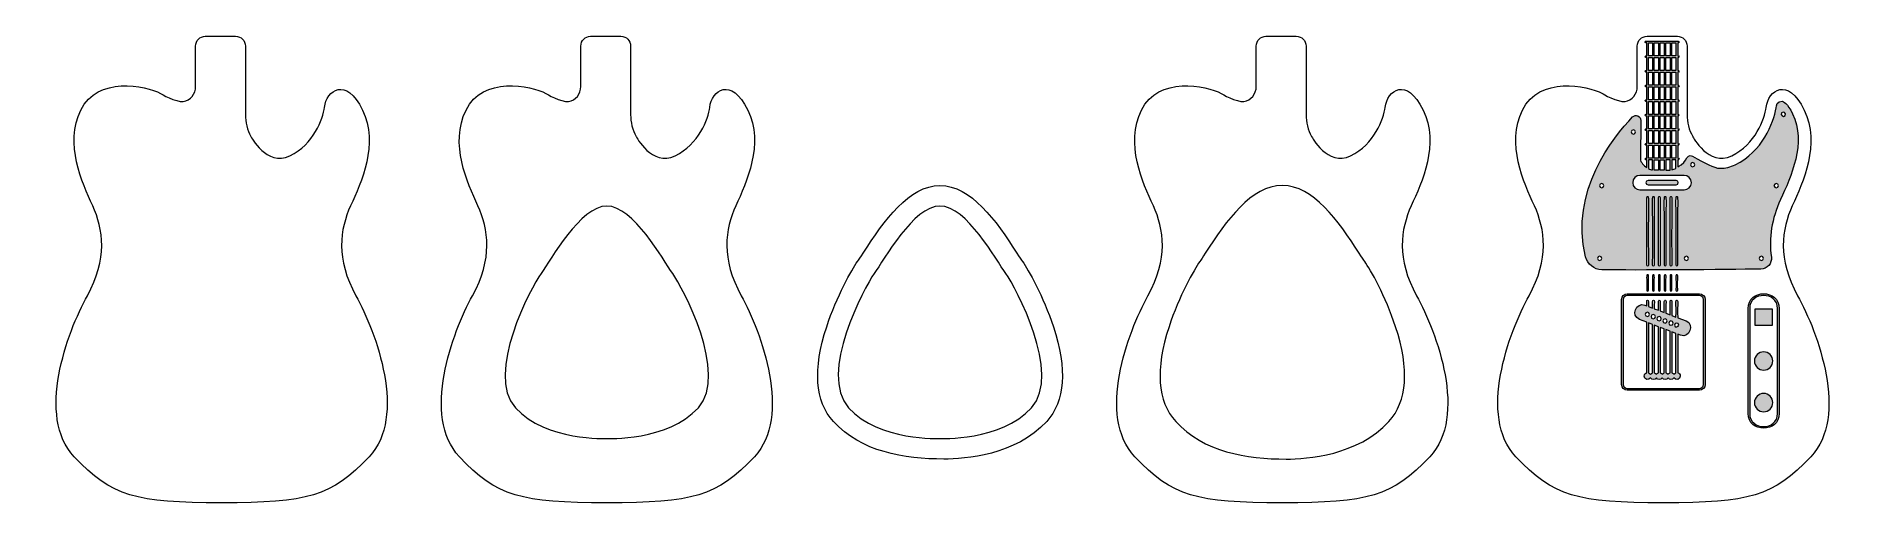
# Model space of a CAD drawing. Header units: inches. Extents: x 0.2 to 22.1, y -27.7 to -22.
import ezdxf

# ---------------------------------------------------------------- set-up
doc = ezdxf.new("R2010")
doc.units = ezdxf.units.IN
doc.header["$MEASUREMENT"] = 0
doc.layers.add('_U+0421_U+043B_U+043E_U+0439 1', color=7, linetype='Continuous')

msp = doc.modelspace()

# ---------------------------------------------------------------- hatches: boundary and pattern name
at = {"layer": '_U+0421_U+043B_U+043E_U+0439 1', "true_color": 0xffffff}
h = msp.add_hatch(color=7, dxfattribs=at)
h.dxf.hatch_style = 2
edge = h.paths.add_edge_path()
edge.add_spline(control_points=[(20.379, -26.267), (20.379, -26.294), (20.357, -26.316), (20.33, -26.316), (20.33, -26.316), (19.456, -26.316), (19.456, -26.316), (19.429, -26.316), (19.407, -26.294), (19.407, -26.267), (19.407, -26.267), (19.407, -25.236), (19.407, -25.236), (19.407, -25.21), (19.429, -25.188), (19.456, -25.188), (19.456, -25.188), (20.33, -25.188), (20.33, -25.188), (20.357, -25.188), (20.379, -25.21), (20.379, -25.236), (20.379, -25.236), (20.379, -26.267), (20.379, -26.267)], knot_values=[0, 0, 0, 0, 1, 1, 1, 2, 2, 2, 3, 3, 3, 4, 4, 4, 5, 5, 5, 6, 6, 6, 7, 7, 7, 8, 8, 8, 8], degree=3, periodic=1)
edge = h.paths.add_edge_path()
edge.add_spline(control_points=[(21.278, -26.62), (21.278, -26.83), (20.94, -26.83), (20.94, -26.62), (20.94, -26.62), (20.94, -25.345), (20.94, -25.345), (20.94, -25.135), (21.278, -25.135), (21.278, -25.345), (21.278, -25.345), (21.278, -26.62), (21.278, -26.62)], knot_values=[0, 0, 0, 0, 1, 1, 1, 2, 2, 2, 3, 3, 3, 4, 4, 4, 4], degree=3, periodic=1)
h.paths.add_polyline_path([(21.212, -25.553), (21.006, -25.553), (21.006, -25.348), (21.212, -25.348)])
h.paths.add_polyline_path([(19.996, -22.124), (20.046, -22.124), (20.046, -22.28), (19.996, -22.28)])
h.paths.add_polyline_path([(19.996, -22.301), (20.046, -22.301), (20.046, -22.458), (19.996, -22.458)])
h.paths.add_polyline_path([(19.996, -22.479), (20.046, -22.479), (20.046, -22.635), (19.996, -22.635)])
h.paths.add_polyline_path([(19.996, -22.656), (20.046, -22.656), (20.046, -22.812), (19.996, -22.812)])
h.paths.add_polyline_path([(19.996, -22.833), (20.046, -22.833), (20.046, -22.99), (19.996, -22.99)])
h.paths.add_polyline_path([(19.996, -23.01), (20.046, -23.01), (20.046, -23.167), (19.996, -23.167)])
h.paths.add_polyline_path([(19.996, -23.188), (20.046, -23.188), (20.046, -23.344), (19.996, -23.344)])
h.paths.add_polyline_path([(19.996, -23.365), (20.046, -23.365), (20.046, -23.521), (19.996, -23.521)])
edge = h.paths.add_edge_path()
edge.add_spline(control_points=[(19.996, -23.542), (19.996, -23.542), (20.046, -23.542), (20.046, -23.542), (20.046, -23.542), (20.046, -23.644), (20.046, -23.644), (20.031, -23.654), (20.014, -23.66), (19.996, -23.664), (19.996, -23.664), (19.996, -23.542), (19.996, -23.542)], knot_values=[0, 0, 0, 0, 1, 1, 1, 2, 2, 2, 3, 3, 3, 4, 4, 4, 4], degree=3, periodic=1)
h.paths.add_polyline_path([(19.925, -22.124), (19.975, -22.124), (19.975, -22.28), (19.925, -22.28)])
h.paths.add_polyline_path([(19.925, -22.301), (19.975, -22.301), (19.975, -22.458), (19.925, -22.458)])
h.paths.add_polyline_path([(19.925, -22.479), (19.975, -22.479), (19.975, -22.635), (19.925, -22.635)])
h.paths.add_polyline_path([(19.925, -22.656), (19.975, -22.656), (19.975, -22.812), (19.925, -22.812)])
h.paths.add_polyline_path([(19.925, -22.833), (19.975, -22.833), (19.975, -22.99), (19.925, -22.99)])
h.paths.add_polyline_path([(19.925, -23.01), (19.975, -23.01), (19.975, -23.167), (19.925, -23.167)])
h.paths.add_polyline_path([(19.925, -23.188), (19.975, -23.188), (19.975, -23.344), (19.925, -23.344)])
h.paths.add_polyline_path([(19.925, -23.365), (19.975, -23.365), (19.975, -23.521), (19.925, -23.521)])
edge = h.paths.add_edge_path()
edge.add_spline(control_points=[(19.925, -23.542), (19.925, -23.542), (19.975, -23.542), (19.975, -23.542), (19.975, -23.542), (19.975, -23.666), (19.975, -23.666), (19.974, -23.666), (19.974, -23.666), (19.973, -23.666), (19.973, -23.666), (19.925, -23.666), (19.925, -23.666), (19.925, -23.666), (19.925, -23.542), (19.925, -23.542)], knot_values=[0, 0, 0, 0, 1, 1, 1, 2, 2, 2, 3, 3, 3, 4, 4, 4, 5, 5, 5, 5], degree=3, periodic=1)
h.paths.add_polyline_path([(19.854, -22.124), (19.904, -22.124), (19.904, -22.28), (19.854, -22.28)])
h.paths.add_polyline_path([(19.854, -22.301), (19.904, -22.301), (19.904, -22.458), (19.854, -22.458)])
h.paths.add_polyline_path([(19.854, -22.479), (19.904, -22.479), (19.904, -22.635), (19.854, -22.635)])
h.paths.add_polyline_path([(19.854, -22.656), (19.904, -22.656), (19.904, -22.812), (19.854, -22.812)])
h.paths.add_polyline_path([(19.854, -22.833), (19.904, -22.833), (19.904, -22.99), (19.854, -22.99)])
h.paths.add_polyline_path([(19.854, -23.01), (19.904, -23.01), (19.904, -23.167), (19.854, -23.167)])
h.paths.add_polyline_path([(19.854, -23.188), (19.904, -23.188), (19.904, -23.344), (19.854, -23.344)])
h.paths.add_polyline_path([(19.854, -23.365), (19.904, -23.365), (19.904, -23.521), (19.854, -23.521)])
h.paths.add_polyline_path([(19.854, -23.542), (19.904, -23.542), (19.904, -23.666), (19.854, -23.666)])
h.paths.add_polyline_path([(19.783, -22.124), (19.833, -22.124), (19.833, -22.28), (19.783, -22.28)])
h.paths.add_polyline_path([(19.783, -22.301), (19.833, -22.301), (19.833, -22.458), (19.783, -22.458)])
h.paths.add_polyline_path([(19.783, -22.479), (19.833, -22.479), (19.833, -22.635), (19.783, -22.635)])
h.paths.add_polyline_path([(19.783, -22.656), (19.833, -22.656), (19.833, -22.812), (19.783, -22.812)])
h.paths.add_polyline_path([(19.783, -22.833), (19.833, -22.833), (19.833, -22.99), (19.783, -22.99)])
h.paths.add_polyline_path([(19.783, -23.01), (19.833, -23.01), (19.833, -23.167), (19.783, -23.167)])
h.paths.add_polyline_path([(19.783, -23.188), (19.833, -23.188), (19.833, -23.344), (19.783, -23.344)])
h.paths.add_polyline_path([(19.783, -23.365), (19.833, -23.365), (19.833, -23.521), (19.783, -23.521)])
h.paths.add_polyline_path([(19.783, -23.542), (19.833, -23.542), (19.833, -23.666), (19.783, -23.666)])
h.paths.add_polyline_path([(19.712, -22.124), (19.762, -22.124), (19.762, -22.28), (19.712, -22.28)])
h.paths.add_polyline_path([(19.712, -22.301), (19.762, -22.301), (19.762, -22.458), (19.712, -22.458)])
h.paths.add_polyline_path([(19.712, -22.479), (19.762, -22.479), (19.762, -22.635), (19.712, -22.635)])
h.paths.add_polyline_path([(19.712, -22.656), (19.762, -22.656), (19.762, -22.812), (19.712, -22.812)])
h.paths.add_polyline_path([(19.712, -22.833), (19.762, -22.833), (19.762, -22.99), (19.712, -22.99)])
h.paths.add_polyline_path([(19.712, -23.01), (19.762, -23.01), (19.762, -23.167), (19.712, -23.167)])
h.paths.add_polyline_path([(19.712, -23.188), (19.762, -23.188), (19.762, -23.344), (19.712, -23.344)])
h.paths.add_polyline_path([(19.712, -23.365), (19.762, -23.365), (19.762, -23.521), (19.712, -23.521)])
edge = h.paths.add_edge_path()
edge.add_spline(control_points=[(19.712, -23.542), (19.712, -23.542), (19.762, -23.542), (19.762, -23.542), (19.762, -23.542), (19.762, -23.665), (19.762, -23.665), (19.744, -23.663), (19.727, -23.658), (19.712, -23.649), (19.712, -23.649), (19.712, -23.542), (19.712, -23.542)], knot_values=[0, 0, 0, 0, 1, 1, 1, 2, 2, 2, 3, 3, 3, 4, 4, 4, 4], degree=3, periodic=1)
edge = h.paths.add_edge_path()
edge.add_spline(control_points=[(19.762, -26.126), (19.752, -26.128), (19.743, -26.135), (19.737, -26.144), (19.732, -26.135), (19.723, -26.128), (19.712, -26.126), (19.712, -26.126), (19.712, -25.52), (19.712, -25.52), (19.712, -25.52), (19.762, -25.539), (19.762, -25.539), (19.762, -25.539), (19.762, -26.126), (19.762, -26.126)], knot_values=[0, 0, 0, 0, 1, 1, 1, 2, 2, 2, 3, 3, 3, 4, 4, 4, 5, 5, 5, 5], degree=3, periodic=1)
edge = h.paths.add_edge_path()
edge.add_spline(control_points=[(19.833, -26.126), (19.823, -26.128), (19.814, -26.135), (19.808, -26.144), (19.803, -26.135), (19.794, -26.128), (19.783, -26.126), (19.783, -26.126), (19.783, -25.547), (19.783, -25.547), (19.783, -25.547), (19.833, -25.566), (19.833, -25.566), (19.833, -25.566), (19.833, -26.126), (19.833, -26.126)], knot_values=[0, 0, 0, 0, 1, 1, 1, 2, 2, 2, 3, 3, 3, 4, 4, 4, 5, 5, 5, 5], degree=3, periodic=1)
edge = h.paths.add_edge_path()
edge.add_spline(control_points=[(19.904, -26.126), (19.894, -26.128), (19.885, -26.135), (19.879, -26.144), (19.874, -26.135), (19.865, -26.128), (19.854, -26.126), (19.854, -26.126), (19.854, -25.574), (19.854, -25.574), (19.854, -25.574), (19.904, -25.594), (19.904, -25.594), (19.904, -25.594), (19.904, -26.126), (19.904, -26.126)], knot_values=[0, 0, 0, 0, 1, 1, 1, 2, 2, 2, 3, 3, 3, 4, 4, 4, 5, 5, 5, 5], degree=3, periodic=1)
edge = h.paths.add_edge_path()
edge.add_spline(control_points=[(19.975, -26.126), (19.964, -26.128), (19.956, -26.135), (19.95, -26.144), (19.945, -26.135), (19.936, -26.128), (19.925, -26.126), (19.925, -26.126), (19.925, -25.602), (19.925, -25.602), (19.925, -25.602), (19.975, -25.621), (19.975, -25.621), (19.975, -25.621), (19.975, -26.126), (19.975, -26.126)], knot_values=[0, 0, 0, 0, 1, 1, 1, 2, 2, 2, 3, 3, 3, 4, 4, 4, 5, 5, 5, 5], degree=3, periodic=1)
edge = h.paths.add_edge_path()
edge.add_spline(control_points=[(20.046, -26.126), (20.035, -26.128), (20.026, -26.135), (20.021, -26.144), (20.016, -26.135), (20.007, -26.128), (19.996, -26.126), (19.996, -26.126), (19.996, -25.629), (19.996, -25.629), (19.996, -25.629), (20.046, -25.648), (20.046, -25.648), (20.046, -25.648), (20.046, -26.126), (20.046, -26.126)], knot_values=[0, 0, 0, 0, 1, 1, 1, 2, 2, 2, 3, 3, 3, 4, 4, 4, 5, 5, 5, 5], degree=3, periodic=1)
edge = h.paths.add_edge_path()
edge.add_spline(control_points=[(20.33, -25.167), (20.33, -25.167), (19.456, -25.167), (19.456, -25.167), (19.417, -25.167), (19.386, -25.198), (19.386, -25.236), (19.386, -25.236), (19.386, -26.267), (19.386, -26.267), (19.386, -26.305), (19.417, -26.337), (19.456, -26.337), (19.456, -26.337), (20.33, -26.337), (20.33, -26.337), (20.369, -26.337), (20.4, -26.305), (20.4, -26.267), (20.4, -26.267), (20.4, -25.236), (20.4, -25.236), (20.4, -25.198), (20.369, -25.167), (20.33, -25.167)], knot_values=[0, 0, 0, 0, 0.013889, 0.013889, 0.013889, 0.027778, 0.027778, 0.027778, 0.041667, 0.041667, 0.041667, 0.055556, 0.055556, 0.055556, 0.069444, 0.069444, 0.069444, 0.083333, 0.083333, 0.083333, 0.097222, 0.097222, 0.097222, 0.111111, 0.111111, 0.111111, 0.111111], degree=3, periodic=0)
edge.add_line((20.33, -25.167), (20.33, -25.167))
edge = h.paths.add_edge_path()
edge.add_spline(control_points=[(20.92, -25.345), (20.92, -25.345), (20.92, -26.62), (20.92, -26.62), (20.92, -26.857), (21.299, -26.857), (21.299, -26.62), (21.299, -26.62), (21.299, -25.345), (21.299, -25.345), (21.299, -25.107), (20.92, -25.107), (20.92, -25.345)], knot_values=[0, 0, 0, 0, 0.013889, 0.013889, 0.013889, 0.027778, 0.027778, 0.027778, 0.041667, 0.041667, 0.041667, 0.055556, 0.055556, 0.055556, 0.055556], degree=3, periodic=0)
edge.add_line((20.92, -25.345), (20.92, -25.345))
edge = h.paths.add_edge_path()
edge.add_spline(control_points=[(20.048, -23.844), (20.048, -23.844), (19.707, -23.844), (19.707, -23.844), (19.672, -23.844), (19.672, -23.791), (19.707, -23.791), (19.707, -23.791), (20.048, -23.791), (20.048, -23.791), (20.083, -23.791), (20.083, -23.844), (20.048, -23.844)], knot_values=[0, 0, 0, 0, 0.013889, 0.013889, 0.013889, 0.027778, 0.027778, 0.027778, 0.041667, 0.041667, 0.041667, 0.055556, 0.055556, 0.055556, 0.055556], degree=3, periodic=0)
edge.add_line((20.048, -23.844), (20.048, -23.844))
edge = h.paths.add_edge_path()
edge.add_spline(control_points=[(21.22, -26.487), (21.22, -26.548), (21.17, -26.598), (21.109, -26.598), (21.048, -26.598), (20.998, -26.548), (20.998, -26.487), (20.998, -26.426), (21.048, -26.376), (21.109, -26.376), (21.17, -26.376), (21.22, -26.426), (21.22, -26.487)], knot_values=[0, 0, 0, 0, 0.013889, 0.013889, 0.013889, 0.027778, 0.027778, 0.027778, 0.041667, 0.041667, 0.041667, 0.055556, 0.055556, 0.055556, 0.055556], degree=3, periodic=0)
edge.add_line((21.22, -26.487), (21.22, -26.487))
edge = h.paths.add_edge_path()
edge.add_spline(control_points=[(21.22, -25.982), (21.22, -26.044), (21.17, -26.093), (21.109, -26.093), (21.048, -26.093), (20.998, -26.044), (20.998, -25.982), (20.998, -25.921), (21.048, -25.871), (21.109, -25.871), (21.17, -25.871), (21.22, -25.921), (21.22, -25.982)], knot_values=[0, 0, 0, 0, 0.013889, 0.013889, 0.013889, 0.027778, 0.027778, 0.027778, 0.041667, 0.041667, 0.041667, 0.055556, 0.055556, 0.055556, 0.055556], degree=3, periodic=0)
edge.add_line((21.22, -25.982), (21.22, -25.982))
edge = h.paths.add_edge_path()
edge.add_spline(control_points=[(21.46, -22.983), (21.399, -22.858), (21.349, -22.831), (21.334, -22.831), (21.269, -22.831), (21.266, -22.882), (21.261, -22.912), (21.23, -23.094), (21.091, -23.444), (20.766, -23.601), (20.705, -23.631), (20.644, -23.645), (20.583, -23.645), (20.498, -23.64), (20.412, -23.589), (20.245, -23.497), (20.208, -23.477), (20.179, -23.506), (20.163, -23.545), (20.145, -23.588), (20.067, -23.627), (20.067, -23.627), (20.067, -23.627), (20.067, -23.542), (20.067, -23.542), (20.068, -23.542), (20.085, -23.545), (20.085, -23.532), (20.085, -23.519), (20.068, -23.522), (20.067, -23.521), (20.067, -23.521), (20.067, -23.365), (20.067, -23.365), (20.068, -23.365), (20.085, -23.368), (20.085, -23.355), (20.085, -23.341), (20.068, -23.345), (20.067, -23.344), (20.067, -23.344), (20.067, -23.188), (20.067, -23.188), (20.068, -23.187), (20.085, -23.191), (20.085, -23.177), (20.085, -23.164), (20.068, -23.167), (20.067, -23.167), (20.067, -23.167), (20.067, -23.01), (20.067, -23.01), (20.068, -23.01), (20.085, -23.013), (20.085, -23), (20.085, -22.987), (20.068, -22.99), (20.067, -22.99), (20.067, -22.99), (20.067, -22.833), (20.067, -22.833), (20.068, -22.833), (20.085, -22.836), (20.085, -22.823), (20.085, -22.809), (20.068, -22.813), (20.067, -22.812), (20.067, -22.812), (20.067, -22.656), (20.067, -22.656), (20.068, -22.655), (20.085, -22.659), (20.085, -22.645), (20.085, -22.632), (20.068, -22.635), (20.067, -22.635), (20.067, -22.635), (20.067, -22.479), (20.067, -22.479), (20.068, -22.478), (20.085, -22.481), (20.085, -22.468), (20.085, -22.455), (20.068, -22.458), (20.067, -22.458), (20.067, -22.458), (20.067, -22.301), (20.067, -22.301), (20.068, -22.301), (20.085, -22.304), (20.085, -22.291), (20.085, -22.277), (20.068, -22.281), (20.067, -22.28), (20.067, -22.28), (20.067, -22.124), (20.067, -22.124), (20.068, -22.124), (20.085, -22.127), (20.085, -22.113), (20.085, -22.108), (20.08, -22.103), (20.074, -22.103), (19.683, -22.108), (19.67, -22.093), (19.67, -22.113), (19.67, -22.128), (19.688, -22.123), (19.691, -22.124), (19.691, -22.124), (19.691, -22.28), (19.691, -22.28), (19.688, -22.281), (19.67, -22.277), (19.67, -22.291), (19.67, -22.305), (19.688, -22.301), (19.691, -22.301), (19.691, -22.301), (19.691, -22.458), (19.691, -22.458), (19.688, -22.458), (19.67, -22.454), (19.67, -22.468), (19.67, -22.482), (19.688, -22.478), (19.691, -22.479), (19.691, -22.479), (19.691, -22.635), (19.691, -22.635), (19.688, -22.636), (19.67, -22.631), (19.67, -22.645), (19.67, -22.659), (19.688, -22.655), (19.691, -22.656), (19.691, -22.656), (19.691, -22.812), (19.691, -22.812), (19.688, -22.813), (19.67, -22.809), (19.67, -22.823), (19.67, -22.837), (19.688, -22.832), (19.691, -22.833), (19.691, -22.833), (19.691, -22.99), (19.691, -22.99), (19.688, -22.99), (19.67, -22.986), (19.67, -23), (19.67, -23.014), (19.688, -23.01), (19.691, -23.01), (19.691, -23.01), (19.691, -23.167), (19.691, -23.167), (19.688, -23.168), (19.67, -23.163), (19.67, -23.177), (19.67, -23.191), (19.688, -23.187), (19.691, -23.188), (19.691, -23.188), (19.691, -23.344), (19.691, -23.344), (19.688, -23.345), (19.67, -23.341), (19.67, -23.355), (19.67, -23.369), (19.688, -23.364), (19.691, -23.365), (19.691, -23.365), (19.691, -23.521), (19.691, -23.521), (19.688, -23.522), (19.67, -23.518), (19.67, -23.532), (19.67, -23.546), (19.688, -23.542), (19.691, -23.542), (19.691, -23.542), (19.691, -23.635), (19.691, -23.635), (19.661, -23.611), (19.614, -23.573), (19.614, -23.531), (19.614, -23.531), (19.62, -23.065), (19.62, -23.065), (19.621, -23.012), (19.557, -22.985), (19.52, -23.022), (19.283, -23.264), (18.757, -23.928), (18.949, -24.717), (18.971, -24.808), (19.052, -24.873), (19.146, -24.875), (19.551, -24.884), (20.649, -24.873), (21.076, -24.868), (21.153, -24.867), (21.214, -24.799), (21.203, -24.722), (21.171, -24.488), (21.208, -24.257), (21.314, -24.025), (21.314, -24.025), (21.315, -24.023), (21.315, -24.023), (21.441, -23.749), (21.631, -23.335), (21.46, -22.983)], knot_values=[0, 0, 0, 0, 0.013889, 0.013889, 0.013889, 0.027778, 0.027778, 0.027778, 0.041667, 0.041667, 0.041667, 0.055556, 0.055556, 0.055556, 0.069444, 0.069444, 0.069444, 0.083333, 0.083333, 0.083333, 0.097222, 0.097222, 0.097222, 0.111111, 0.111111, 0.111111, 0.125, 0.125, 0.125, 0.138889, 0.138889, 0.138889, 0.152778, 0.152778, 0.152778, 0.166667, 0.166667, 0.166667, 0.180556, 0.180556, 0.180556, 0.194444, 0.194444, 0.194444, 0.208333, 0.208333, 0.208333, 0.222222, 0.222222, 0.222222, 0.236111, 0.236111, 0.236111, 0.25, 0.25, 0.25, 0.263889, 0.263889, 0.263889, 0.277778, 0.277778, 0.277778, 0.291667, 0.291667, 0.291667, 0.305556, 0.305556, 0.305556, 0.319444, 0.319444, 0.319444, 0.333333, 0.333333, 0.333333, 0.347222, 0.347222, 0.347222, 0.361111, 0.361111, 0.361111, 0.375, 0.375, 0.375, 0.388889, 0.388889, 0.388889, 0.402778, 0.402778, 0.402778, 0.416667, 0.416667, 0.416667, 0.430556, 0.430556, 0.430556, 0.444444, 0.444444, 0.444444, 0.458333, 0.458333, 0.458333, 0.472222, 0.472222, 0.472222, 0.486111, 0.486111, 0.486111, 0.5, 0.5, 0.5, 0.513889, 0.513889, 0.513889, 0.527778, 0.527778, 0.527778, 0.541667, 0.541667, 0.541667, 0.555556, 0.555556, 0.555556, 0.569444, 0.569444, 0.569444, 0.583333, 0.583333, 0.583333, 0.597222, 0.597222, 0.597222, 0.611111, 0.611111, 0.611111, 0.625, 0.625, 0.625, 0.638889, 0.638889, 0.638889, 0.652778, 0.652778, 0.652778, 0.666667, 0.666667, 0.666667, 0.680556, 0.680556, 0.680556, 0.694444, 0.694444, 0.694444, 0.708333, 0.708333, 0.708333, 0.722222, 0.722222, 0.722222, 0.736111, 0.736111, 0.736111, 0.75, 0.75, 0.75, 0.763889, 0.763889, 0.763889, 0.777778, 0.777778, 0.777778, 0.791667, 0.791667, 0.791667, 0.805556, 0.805556, 0.805556, 0.819444, 0.819444, 0.819444, 0.833333, 0.833333, 0.833333, 0.847222, 0.847222, 0.847222, 0.861111, 0.861111, 0.861111, 0.875, 0.875, 0.875, 0.888889, 0.888889, 0.888889, 0.902778, 0.902778, 0.902778, 0.916667, 0.916667, 0.916667, 0.930556, 0.930556, 0.930556, 0.944444, 0.944444, 0.944444, 0.958333, 0.958333, 0.958333, 0.972222, 0.972222, 0.972222, 0.986111, 0.986111, 0.986111, 0.986111], degree=3, periodic=0)
edge.add_line((21.46, -22.983), (21.46, -22.983))
edge = h.paths.add_edge_path()
edge.add_spline(control_points=[(19.093, -24.737), (19.093, -24.702), (19.146, -24.702), (19.146, -24.737), (19.146, -24.772), (19.093, -24.772), (19.093, -24.737)], knot_values=[0, 0, 0, 0, 0.013889, 0.013889, 0.013889, 0.027778, 0.027778, 0.027778, 0.027778], degree=3, periodic=0)
edge.add_line((19.093, -24.737), (19.093, -24.737))
edge = h.paths.add_edge_path()
edge.add_spline(control_points=[(19.119, -23.855), (19.119, -23.82), (19.172, -23.82), (19.172, -23.855), (19.172, -23.89), (19.119, -23.89), (19.119, -23.855)], knot_values=[0, 0, 0, 0, 0.013889, 0.013889, 0.013889, 0.027778, 0.027778, 0.027778, 0.027778], degree=3, periodic=0)
edge.add_line((19.119, -23.855), (19.119, -23.855))
edge = h.paths.add_edge_path()
edge.add_spline(control_points=[(19.503, -23.204), (19.503, -23.169), (19.555, -23.169), (19.555, -23.204), (19.555, -23.239), (19.503, -23.239), (19.503, -23.204)], knot_values=[0, 0, 0, 0, 0.013889, 0.013889, 0.013889, 0.027778, 0.027778, 0.027778, 0.027778], degree=3, periodic=0)
edge.add_line((19.503, -23.204), (19.503, -23.204))
edge = h.paths.add_edge_path()
edge.add_spline(control_points=[(19.716, -24.814), (19.716, -24.832), (19.688, -24.832), (19.688, -24.814), (19.694, -23.987), (19.675, -23.991), (19.702, -23.991), (19.729, -23.991), (19.709, -23.987), (19.716, -24.814)], knot_values=[0, 0, 0, 0, 0.013889, 0.013889, 0.013889, 0.027778, 0.027778, 0.027778, 0.041667, 0.041667, 0.041667, 0.041667], degree=3, periodic=0)
edge.add_line((19.716, -24.814), (19.716, -24.814))
edge = h.paths.add_edge_path()
edge.add_spline(control_points=[(19.787, -24.814), (19.787, -24.832), (19.759, -24.832), (19.759, -24.814), (19.765, -23.987), (19.746, -23.991), (19.773, -23.991), (19.8, -23.991), (19.78, -23.987), (19.787, -24.814)], knot_values=[0, 0, 0, 0, 0.013889, 0.013889, 0.013889, 0.027778, 0.027778, 0.027778, 0.041667, 0.041667, 0.041667, 0.041667], degree=3, periodic=0)
edge.add_line((19.787, -24.814), (19.787, -24.814))
edge = h.paths.add_edge_path()
edge.add_spline(control_points=[(19.858, -24.814), (19.858, -24.832), (19.83, -24.832), (19.83, -24.814), (19.836, -23.987), (19.817, -23.991), (19.844, -23.991), (19.871, -23.991), (19.851, -23.987), (19.858, -24.814)], knot_values=[0, 0, 0, 0, 0.013889, 0.013889, 0.013889, 0.027778, 0.027778, 0.027778, 0.041667, 0.041667, 0.041667, 0.041667], degree=3, periodic=0)
edge.add_line((19.858, -24.814), (19.858, -24.814))
edge = h.paths.add_edge_path()
edge.add_spline(control_points=[(19.929, -24.814), (19.929, -24.832), (19.901, -24.832), (19.901, -24.814), (19.907, -23.987), (19.888, -23.991), (19.915, -23.991), (19.942, -23.991), (19.922, -23.987), (19.929, -24.814)], knot_values=[0, 0, 0, 0, 0.013889, 0.013889, 0.013889, 0.027778, 0.027778, 0.027778, 0.041667, 0.041667, 0.041667, 0.041667], degree=3, periodic=0)
edge.add_line((19.929, -24.814), (19.929, -24.814))
edge = h.paths.add_edge_path()
edge.add_spline(control_points=[(19.999, -24.814), (19.999, -24.832), (19.972, -24.832), (19.972, -24.814), (19.978, -23.987), (19.959, -23.991), (19.986, -23.991), (20.012, -23.991), (19.993, -23.987), (19.999, -24.814)], knot_values=[0, 0, 0, 0, 0.013889, 0.013889, 0.013889, 0.027778, 0.027778, 0.027778, 0.041667, 0.041667, 0.041667, 0.041667], degree=3, periodic=0)
edge.add_line((19.999, -24.814), (19.999, -24.814))
edge = h.paths.add_edge_path()
edge.add_spline(control_points=[(20.07, -24.814), (20.07, -24.832), (20.043, -24.832), (20.043, -24.814), (20.049, -23.987), (20.03, -23.991), (20.056, -23.991), (20.083, -23.991), (20.064, -23.987), (20.07, -24.814)], knot_values=[0, 0, 0, 0, 0.013889, 0.013889, 0.013889, 0.027778, 0.027778, 0.027778, 0.041667, 0.041667, 0.041667, 0.041667], degree=3, periodic=0)
edge.add_line((20.07, -24.814), (20.07, -24.814))
edge = h.paths.add_edge_path()
edge.add_spline(control_points=[(20.147, -24.737), (20.147, -24.702), (20.2, -24.702), (20.2, -24.737), (20.2, -24.772), (20.147, -24.772), (20.147, -24.737)], knot_values=[0, 0, 0, 0, 0.013889, 0.013889, 0.013889, 0.027778, 0.027778, 0.027778, 0.027778], degree=3, periodic=0)
edge.add_line((20.147, -24.737), (20.147, -24.737))
edge = h.paths.add_edge_path()
edge.add_spline(control_points=[(20.145, -23.906), (20.145, -23.906), (19.609, -23.906), (19.609, -23.906), (19.561, -23.906), (19.522, -23.867), (19.522, -23.819), (19.522, -23.771), (19.561, -23.731), (19.609, -23.731), (19.609, -23.731), (20.145, -23.731), (20.145, -23.731), (20.194, -23.731), (20.233, -23.771), (20.233, -23.819), (20.233, -23.867), (20.194, -23.906), (20.145, -23.906)], knot_values=[0, 0, 0, 0, 0.013889, 0.013889, 0.013889, 0.027778, 0.027778, 0.027778, 0.041667, 0.041667, 0.041667, 0.055556, 0.055556, 0.055556, 0.069444, 0.069444, 0.069444, 0.083333, 0.083333, 0.083333, 0.083333], degree=3, periodic=0)
edge.add_line((20.145, -23.906), (20.145, -23.906))
edge = h.paths.add_edge_path()
edge.add_spline(control_points=[(20.222, -23.601), (20.222, -23.566), (20.275, -23.566), (20.275, -23.601), (20.275, -23.635), (20.222, -23.635), (20.222, -23.601)], knot_values=[0, 0, 0, 0, 0.013889, 0.013889, 0.013889, 0.027778, 0.027778, 0.027778, 0.027778], degree=3, periodic=0)
edge.add_line((20.222, -23.601), (20.222, -23.601))
edge = h.paths.add_edge_path()
edge.add_spline(control_points=[(21.056, -24.737), (21.056, -24.702), (21.109, -24.702), (21.109, -24.737), (21.109, -24.772), (21.056, -24.772), (21.056, -24.737)], knot_values=[0, 0, 0, 0, 0.013889, 0.013889, 0.013889, 0.027778, 0.027778, 0.027778, 0.027778], degree=3, periodic=0)
edge.add_line((21.056, -24.737), (21.056, -24.737))
edge = h.paths.add_edge_path()
edge.add_spline(control_points=[(21.235, -23.855), (21.235, -23.82), (21.288, -23.82), (21.288, -23.855), (21.288, -23.89), (21.235, -23.89), (21.235, -23.855)], knot_values=[0, 0, 0, 0, 0.013889, 0.013889, 0.013889, 0.027778, 0.027778, 0.027778, 0.027778], degree=3, periodic=0)
edge.add_line((21.235, -23.855), (21.235, -23.855))
edge = h.paths.add_edge_path()
edge.add_spline(control_points=[(21.322, -22.991), (21.318, -22.957), (21.371, -22.951), (21.375, -22.985), (21.379, -23.02), (21.326, -23.026), (21.322, -22.991)], knot_values=[0, 0, 0, 0, 0.013889, 0.013889, 0.013889, 0.027778, 0.027778, 0.027778, 0.027778], degree=3, periodic=0)
edge.add_line((21.322, -22.991), (21.322, -22.991))
edge = h.paths.add_edge_path()
edge.add_spline(control_points=[(19.691, -25.123), (19.695, -24.962), (19.682, -24.936), (19.702, -24.936), (19.721, -24.936), (19.708, -24.959), (19.712, -25.123), (19.712, -25.137), (19.691, -25.137), (19.691, -25.123)], knot_values=[0, 0, 0, 0, 0.013889, 0.013889, 0.013889, 0.027778, 0.027778, 0.027778, 0.041667, 0.041667, 0.041667, 0.041667], degree=3, periodic=0)
edge.add_line((19.691, -25.123), (19.691, -25.123))
edge = h.paths.add_edge_path()
edge.add_spline(control_points=[(19.762, -25.123), (19.766, -24.962), (19.753, -24.936), (19.773, -24.936), (19.792, -24.936), (19.779, -24.959), (19.783, -25.123), (19.783, -25.137), (19.762, -25.137), (19.762, -25.123)], knot_values=[0, 0, 0, 0, 0.013889, 0.013889, 0.013889, 0.027778, 0.027778, 0.027778, 0.041667, 0.041667, 0.041667, 0.041667], degree=3, periodic=0)
edge.add_line((19.762, -25.123), (19.762, -25.123))
edge = h.paths.add_edge_path()
edge.add_spline(control_points=[(19.833, -25.123), (19.837, -24.962), (19.824, -24.936), (19.844, -24.936), (19.863, -24.936), (19.85, -24.959), (19.854, -25.123), (19.854, -25.137), (19.833, -25.137), (19.833, -25.123)], knot_values=[0, 0, 0, 0, 0.013889, 0.013889, 0.013889, 0.027778, 0.027778, 0.027778, 0.041667, 0.041667, 0.041667, 0.041667], degree=3, periodic=0)
edge.add_line((19.833, -25.123), (19.833, -25.123))
edge = h.paths.add_edge_path()
edge.add_spline(control_points=[(19.904, -25.123), (19.908, -24.962), (19.895, -24.936), (19.915, -24.936), (19.934, -24.936), (19.921, -24.959), (19.925, -25.123), (19.925, -25.137), (19.904, -25.137), (19.904, -25.123)], knot_values=[0, 0, 0, 0, 0.013889, 0.013889, 0.013889, 0.027778, 0.027778, 0.027778, 0.041667, 0.041667, 0.041667, 0.041667], degree=3, periodic=0)
edge.add_line((19.904, -25.123), (19.904, -25.123))
edge = h.paths.add_edge_path()
edge.add_spline(control_points=[(19.975, -25.123), (19.979, -24.962), (19.966, -24.936), (19.986, -24.936), (20.005, -24.936), (19.992, -24.959), (19.996, -25.123), (19.996, -25.137), (19.975, -25.137), (19.975, -25.123)], knot_values=[0, 0, 0, 0, 0.013889, 0.013889, 0.013889, 0.027778, 0.027778, 0.027778, 0.041667, 0.041667, 0.041667, 0.041667], degree=3, periodic=0)
edge.add_line((19.975, -25.123), (19.975, -25.123))
edge = h.paths.add_edge_path()
edge.add_spline(control_points=[(20.046, -25.123), (20.05, -24.962), (20.037, -24.936), (20.056, -24.936), (20.076, -24.936), (20.063, -24.959), (20.067, -25.123), (20.067, -25.137), (20.046, -25.137), (20.046, -25.123)], knot_values=[0, 0, 0, 0, 0.013889, 0.013889, 0.013889, 0.027778, 0.027778, 0.027778, 0.041667, 0.041667, 0.041667, 0.041667], degree=3, periodic=0)
edge.add_line((20.046, -25.123), (20.046, -25.123))
edge = h.paths.add_edge_path()
edge.add_spline(control_points=[(20.168, -25.496), (20.168, -25.496), (20.067, -25.457), (20.067, -25.457), (20.063, -25.266), (20.076, -25.245), (20.056, -25.245), (20.037, -25.245), (20.05, -25.27), (20.046, -25.449), (20.046, -25.449), (19.996, -25.43), (19.996, -25.43), (19.992, -25.271), (20.005, -25.245), (19.986, -25.245), (19.966, -25.245), (19.979, -25.272), (19.975, -25.422), (19.975, -25.422), (19.925, -25.403), (19.925, -25.403), (19.921, -25.269), (19.934, -25.245), (19.915, -25.245), (19.895, -25.245), (19.908, -25.272), (19.904, -25.395), (19.904, -25.395), (19.854, -25.375), (19.854, -25.375), (19.854, -25.375), (19.854, -25.255), (19.854, -25.255), (19.854, -25.242), (19.833, -25.242), (19.833, -25.255), (19.833, -25.255), (19.833, -25.367), (19.833, -25.367), (19.833, -25.367), (19.783, -25.348), (19.783, -25.348), (19.78, -25.271), (19.791, -25.245), (19.773, -25.245), (19.754, -25.245), (19.766, -25.27), (19.762, -25.34), (19.762, -25.34), (19.712, -25.321), (19.712, -25.321), (19.709, -25.271), (19.72, -25.245), (19.702, -25.245), (19.684, -25.245), (19.694, -25.272), (19.691, -25.313), (19.691, -25.313), (19.669, -25.304), (19.669, -25.304), (19.562, -25.263), (19.495, -25.436), (19.602, -25.477), (19.602, -25.477), (19.691, -25.512), (19.691, -25.512), (19.691, -25.512), (19.691, -26.126), (19.691, -26.126), (19.674, -26.13), (19.66, -26.146), (19.66, -26.165), (19.66, -26.207), (19.716, -26.223), (19.737, -26.186), (19.753, -26.214), (19.792, -26.214), (19.808, -26.186), (19.824, -26.214), (19.863, -26.214), (19.879, -26.186), (19.895, -26.214), (19.934, -26.214), (19.95, -26.186), (19.966, -26.214), (20.005, -26.214), (20.021, -26.186), (20.043, -26.223), (20.098, -26.207), (20.098, -26.165), (20.098, -26.146), (20.085, -26.13), (20.067, -26.126), (20.067, -26.126), (20.067, -25.656), (20.067, -25.656), (20.067, -25.656), (20.102, -25.67), (20.102, -25.67), (20.208, -25.711), (20.275, -25.537), (20.168, -25.496)], knot_values=[0, 0, 0, 0, 0.013889, 0.013889, 0.013889, 0.027778, 0.027778, 0.027778, 0.041667, 0.041667, 0.041667, 0.055556, 0.055556, 0.055556, 0.069444, 0.069444, 0.069444, 0.083333, 0.083333, 0.083333, 0.097222, 0.097222, 0.097222, 0.111111, 0.111111, 0.111111, 0.125, 0.125, 0.125, 0.138889, 0.138889, 0.138889, 0.152778, 0.152778, 0.152778, 0.166667, 0.166667, 0.166667, 0.180556, 0.180556, 0.180556, 0.194444, 0.194444, 0.194444, 0.208333, 0.208333, 0.208333, 0.222222, 0.222222, 0.222222, 0.236111, 0.236111, 0.236111, 0.25, 0.25, 0.25, 0.263889, 0.263889, 0.263889, 0.277778, 0.277778, 0.277778, 0.291667, 0.291667, 0.291667, 0.305556, 0.305556, 0.305556, 0.319444, 0.319444, 0.319444, 0.333333, 0.333333, 0.333333, 0.347222, 0.347222, 0.347222, 0.361111, 0.361111, 0.361111, 0.375, 0.375, 0.375, 0.388889, 0.388889, 0.388889, 0.402778, 0.402778, 0.402778, 0.416667, 0.416667, 0.416667, 0.430556, 0.430556, 0.430556, 0.444444, 0.444444, 0.444444, 0.458333, 0.458333, 0.458333, 0.472222, 0.472222, 0.472222, 0.472222], degree=3, periodic=0)
edge.add_line((20.168, -25.496), (20.168, -25.496))
edge = h.paths.add_edge_path()
edge.add_spline(control_points=[(19.699, -25.444), (19.664, -25.444), (19.664, -25.391), (19.699, -25.391), (19.734, -25.391), (19.734, -25.444), (19.699, -25.444)], knot_values=[0, 0, 0, 0, 0.013889, 0.013889, 0.013889, 0.027778, 0.027778, 0.027778, 0.027778], degree=3, periodic=0)
edge.add_line((19.699, -25.444), (19.699, -25.444))
edge = h.paths.add_edge_path()
edge.add_spline(control_points=[(19.77, -25.47), (19.736, -25.47), (19.736, -25.417), (19.77, -25.417), (19.805, -25.417), (19.805, -25.47), (19.77, -25.47)], knot_values=[0, 0, 0, 0, 0.013889, 0.013889, 0.013889, 0.027778, 0.027778, 0.027778, 0.027778], degree=3, periodic=0)
edge.add_line((19.77, -25.47), (19.77, -25.47))
edge = h.paths.add_edge_path()
edge.add_spline(control_points=[(19.842, -25.497), (19.807, -25.497), (19.807, -25.444), (19.842, -25.444), (19.877, -25.444), (19.877, -25.497), (19.842, -25.497)], knot_values=[0, 0, 0, 0, 0.013889, 0.013889, 0.013889, 0.027778, 0.027778, 0.027778, 0.027778], degree=3, periodic=0)
edge.add_line((19.842, -25.497), (19.842, -25.497))
edge = h.paths.add_edge_path()
edge.add_spline(control_points=[(19.913, -25.523), (19.878, -25.523), (19.878, -25.47), (19.913, -25.47), (19.948, -25.47), (19.948, -25.523), (19.913, -25.523)], knot_values=[0, 0, 0, 0, 0.013889, 0.013889, 0.013889, 0.027778, 0.027778, 0.027778, 0.027778], degree=3, periodic=0)
edge.add_line((19.913, -25.523), (19.913, -25.523))
edge = h.paths.add_edge_path()
edge.add_spline(control_points=[(19.958, -25.523), (19.958, -25.488), (20.011, -25.488), (20.011, -25.523), (20.011, -25.558), (19.958, -25.558), (19.958, -25.523)], knot_values=[0, 0, 0, 0, 0.013889, 0.013889, 0.013889, 0.027778, 0.027778, 0.027778, 0.027778], degree=3, periodic=0)
edge.add_line((19.958, -25.523), (19.958, -25.523))
edge = h.paths.add_edge_path()
edge.add_spline(control_points=[(20.029, -25.549), (20.029, -25.514), (20.082, -25.514), (20.082, -25.549), (20.082, -25.564), (20.029, -25.584), (20.029, -25.549)], knot_values=[0, 0, 0, 0, 0.013889, 0.013889, 0.013889, 0.027778, 0.027778, 0.027778, 0.027778], degree=3, periodic=0)
edge.add_line((20.029, -25.549), (20.029, -25.549))

# ---------------------------------------------------------------- linework, layer by layer
at = {"layer": '_U+0421_U+043B_U+043E_U+0439 1', "lineweight": 0}
for points in [[(19.712, -22.124), (19.762, -22.124), (19.762, -22.28), (19.712, -22.28), (19.712, -22.124)], [(19.783, -22.124), (19.833, -22.124), (19.833, -22.28), (19.783, -22.28), (19.783, -22.124)], [(19.854, -22.124), (19.904, -22.124), (19.904, -22.28), (19.854, -22.28), (19.854, -22.124)], [(19.925, -22.124), (19.975, -22.124), (19.975, -22.28), (19.925, -22.28), (19.925, -22.124)], [(19.996, -22.124), (20.046, -22.124), (20.046, -22.28), (19.996, -22.28), (19.996, -22.124)], [(19.712, -22.301), (19.762, -22.301), (19.762, -22.458), (19.712, -22.458), (19.712, -22.301)], [(19.783, -22.301), (19.833, -22.301), (19.833, -22.458), (19.783, -22.458), (19.783, -22.301)], [(19.854, -22.301), (19.904, -22.301), (19.904, -22.458), (19.854, -22.458), (19.854, -22.301)], [(19.925, -22.301), (19.975, -22.301), (19.975, -22.458), (19.925, -22.458), (19.925, -22.301)], [(19.996, -22.301), (20.046, -22.301), (20.046, -22.458), (19.996, -22.458), (19.996, -22.301)], [(19.712, -22.479), (19.762, -22.479), (19.762, -22.635), (19.712, -22.635), (19.712, -22.479)], [(19.783, -22.479), (19.833, -22.479), (19.833, -22.635), (19.783, -22.635), (19.783, -22.479)], [(19.854, -22.479), (19.904, -22.479), (19.904, -22.635), (19.854, -22.635), (19.854, -22.479)], [(19.925, -22.479), (19.975, -22.479), (19.975, -22.635), (19.925, -22.635), (19.925, -22.479)], [(19.996, -22.479), (20.046, -22.479), (20.046, -22.635), (19.996, -22.635), (19.996, -22.479)], [(19.712, -22.656), (19.762, -22.656), (19.762, -22.812), (19.712, -22.812), (19.712, -22.656)], [(19.712, -22.833), (19.762, -22.833), (19.762, -22.99), (19.712, -22.99), (19.712, -22.833)], [(19.783, -22.656), (19.833, -22.656), (19.833, -22.812), (19.783, -22.812), (19.783, -22.656)], [(19.783, -22.833), (19.833, -22.833), (19.833, -22.99), (19.783, -22.99), (19.783, -22.833)], [(19.854, -22.656), (19.904, -22.656), (19.904, -22.812), (19.854, -22.812), (19.854, -22.656)], [(19.854, -22.833), (19.904, -22.833), (19.904, -22.99), (19.854, -22.99), (19.854, -22.833)], [(19.925, -22.656), (19.975, -22.656), (19.975, -22.812), (19.925, -22.812), (19.925, -22.656)], [(19.925, -22.833), (19.975, -22.833), (19.975, -22.99), (19.925, -22.99), (19.925, -22.833)], [(19.996, -22.656), (20.046, -22.656), (20.046, -22.812), (19.996, -22.812), (19.996, -22.656)], [(19.996, -22.833), (20.046, -22.833), (20.046, -22.99), (19.996, -22.99), (19.996, -22.833)], [(19.712, -23.01), (19.762, -23.01), (19.762, -23.167), (19.712, -23.167), (19.712, -23.01)], [(19.783, -23.01), (19.833, -23.01), (19.833, -23.167), (19.783, -23.167), (19.783, -23.01)], [(19.854, -23.01), (19.904, -23.01), (19.904, -23.167), (19.854, -23.167), (19.854, -23.01)], [(19.925, -23.01), (19.975, -23.01), (19.975, -23.167), (19.925, -23.167), (19.925, -23.01)], [(19.996, -23.01), (20.046, -23.01), (20.046, -23.167), (19.996, -23.167), (19.996, -23.01)], [(19.712, -23.188), (19.762, -23.188), (19.762, -23.344), (19.712, -23.344), (19.712, -23.188)], [(19.783, -23.188), (19.833, -23.188), (19.833, -23.344), (19.783, -23.344), (19.783, -23.188)], [(19.854, -23.188), (19.904, -23.188), (19.904, -23.344), (19.854, -23.344), (19.854, -23.188)], [(19.925, -23.188), (19.975, -23.188), (19.975, -23.344), (19.925, -23.344), (19.925, -23.188)], [(19.996, -23.188), (20.046, -23.188), (20.046, -23.344), (19.996, -23.344), (19.996, -23.188)], [(19.712, -23.365), (19.762, -23.365), (19.762, -23.521), (19.712, -23.521), (19.712, -23.365)], [(19.783, -23.365), (19.833, -23.365), (19.833, -23.521), (19.783, -23.521), (19.783, -23.365)], [(19.854, -23.365), (19.904, -23.365), (19.904, -23.521), (19.854, -23.521), (19.854, -23.365)], [(19.925, -23.365), (19.975, -23.365), (19.975, -23.521), (19.925, -23.521), (19.925, -23.365)], [(19.996, -23.365), (20.046, -23.365), (20.046, -23.521), (19.996, -23.521), (19.996, -23.365)], [(19.783, -23.542), (19.833, -23.542), (19.833, -23.666), (19.783, -23.666), (19.783, -23.542)], [(19.854, -23.542), (19.904, -23.542), (19.904, -23.666), (19.854, -23.666), (19.854, -23.542)], [(21.212, -25.553), (21.006, -25.553), (21.006, -25.348), (21.212, -25.348), (21.212, -25.553)]]:
    msp.add_lwpolyline(points, dxfattribs=at)
at = {"layer": '_U+0421_U+043B_U+043E_U+0439 1', "color": 1, "lineweight": 9, "true_color": 0xff0000}
for points, knots in [([(4.035, -25.19), (3.788, -24.744), (3.84, -24.384), (3.97, -24.1), (4.1, -23.815), (4.314, -23.351), (4.114, -22.938), (3.914, -22.526), (3.677, -22.699), (3.653, -22.905), (3.638, -23.044), (3.518, -23.356), (3.234, -23.493), (2.951, -23.63), (2.761, -23.258), (2.761, -23.258), (2.716, -23.18), (2.694, -23.085), (2.694, -22.994), (2.694, -22.994), (2.694, -22.161), (2.694, -22.161), (2.694, -22.095), (2.641, -22.043), (2.576, -22.043), (2.576, -22.043), (2.208, -22.043), (2.208, -22.043), (2.143, -22.043), (2.09, -22.095), (2.09, -22.161), (2.09, -22.161), (2.09, -22.653), (2.09, -22.653), (2.09, -22.742), (2.028, -22.821), (1.941, -22.834), (1.854, -22.846), (1.666, -22.738), (1.666, -22.738), (1.485, -22.636), (0.898, -22.526), (0.698, -22.938), (0.498, -23.351), (0.712, -23.815), (0.842, -24.1), (0.972, -24.384), (1.024, -24.744), (0.777, -25.19), (0.53, -25.635), (0.157, -26.655), (0.616, -27.143), (1.075, -27.631), (1.363, -27.702), (2.406, -27.702), (3.449, -27.702), (3.737, -27.631), (4.196, -27.143), (4.655, -26.655), (4.282, -25.635), (4.035, -25.19)], [0, 0, 0, 0, 1, 1, 1, 2, 2, 2, 3, 3, 3, 4, 4, 4, 5, 5, 5, 6, 6, 6, 7, 7, 7, 8, 8, 8, 9, 9, 9, 10, 10, 10, 11, 11, 11, 12, 12, 12, 13, 13, 13, 14, 14, 14, 15, 15, 15, 16, 16, 16, 17, 17, 17, 18, 18, 18, 19, 19, 19, 20, 20, 20, 20]), ([(8.708, -25.19), (8.461, -24.744), (8.512, -24.384), (8.642, -24.1), (8.773, -23.815), (8.987, -23.351), (8.787, -22.938), (8.587, -22.526), (8.349, -22.699), (8.326, -22.905), (8.31, -23.044), (8.191, -23.356), (7.907, -23.493), (7.623, -23.63), (7.434, -23.258), (7.434, -23.258), (7.388, -23.18), (7.367, -23.085), (7.367, -22.994), (7.367, -22.994), (7.367, -22.161), (7.367, -22.161), (7.367, -22.095), (7.314, -22.043), (7.248, -22.043), (7.248, -22.043), (6.881, -22.043), (6.881, -22.043), (6.815, -22.043), (6.763, -22.095), (6.763, -22.161), (6.763, -22.161), (6.763, -22.653), (6.763, -22.653), (6.763, -22.742), (6.7, -22.821), (6.613, -22.834), (6.527, -22.846), (6.339, -22.738), (6.339, -22.738), (6.158, -22.636), (5.57, -22.526), (5.37, -22.938), (5.17, -23.351), (5.384, -23.815), (5.515, -24.1), (5.645, -24.384), (5.696, -24.744), (5.449, -25.19), (5.203, -25.635), (4.83, -26.655), (5.289, -27.143), (5.747, -27.631), (6.036, -27.702), (7.079, -27.702), (8.121, -27.702), (8.41, -27.631), (8.868, -27.143), (9.327, -26.655), (8.954, -25.635), (8.708, -25.19)], [0, 0, 0, 0, 1, 1, 1, 2, 2, 2, 3, 3, 3, 4, 4, 4, 5, 5, 5, 6, 6, 6, 7, 7, 7, 8, 8, 8, 9, 9, 9, 10, 10, 10, 11, 11, 11, 12, 12, 12, 13, 13, 13, 14, 14, 14, 15, 15, 15, 16, 16, 16, 17, 17, 17, 18, 18, 18, 19, 19, 19, 20, 20, 20, 20]), ([(16.9, -25.19), (16.654, -24.744), (16.705, -24.384), (16.835, -24.1), (16.965, -23.815), (17.179, -23.351), (16.979, -22.938), (16.779, -22.526), (16.542, -22.699), (16.519, -22.905), (16.503, -23.044), (16.384, -23.356), (16.1, -23.493), (15.816, -23.63), (15.627, -23.258), (15.627, -23.258), (15.627, -23.258), (15.627, -23.258), (15.627, -23.258), (15.581, -23.18), (15.559, -23.085), (15.559, -22.994), (15.559, -22.994), (15.559, -22.161), (15.559, -22.161), (15.559, -22.095), (15.506, -22.043), (15.441, -22.043), (15.441, -22.043), (15.073, -22.043), (15.073, -22.043), (15.008, -22.043), (14.955, -22.095), (14.955, -22.161), (14.955, -22.161), (14.955, -22.653), (14.955, -22.653), (14.955, -22.742), (14.893, -22.821), (14.806, -22.834), (14.719, -22.846), (14.531, -22.738), (14.531, -22.738), (14.351, -22.636), (13.763, -22.526), (13.563, -22.938), (13.363, -23.351), (13.577, -23.815), (13.707, -24.1), (13.838, -24.384), (13.889, -24.744), (13.642, -25.19), (13.395, -25.635), (13.022, -26.655), (13.481, -27.143), (13.94, -27.631), (14.229, -27.702), (15.271, -27.702), (16.314, -27.702), (16.602, -27.631), (17.061, -27.143), (17.52, -26.655), (17.147, -25.635), (16.9, -25.19)], [0, 0, 0, 0, 1, 1, 1, 2, 2, 2, 3, 3, 3, 4, 4, 4, 5, 5, 5, 6, 6, 6, 7, 7, 7, 8, 8, 8, 9, 9, 9, 10, 10, 10, 11, 11, 11, 12, 12, 12, 13, 13, 13, 14, 14, 14, 15, 15, 15, 16, 16, 16, 17, 17, 17, 18, 18, 18, 19, 19, 19, 20, 20, 20, 21, 21, 21, 21]), ([(21.522, -25.19), (21.275, -24.744), (21.327, -24.384), (21.457, -24.1), (21.587, -23.815), (21.801, -23.351), (21.601, -22.938), (21.401, -22.526), (21.164, -22.699), (21.14, -22.905), (21.125, -23.044), (21.005, -23.356), (20.722, -23.493), (20.438, -23.63), (20.249, -23.258), (20.249, -23.258), (20.203, -23.18), (20.181, -23.085), (20.181, -22.994), (20.181, -22.994), (20.181, -22.161), (20.181, -22.161), (20.181, -22.095), (20.128, -22.043), (20.063, -22.043), (20.063, -22.043), (19.695, -22.043), (19.695, -22.043), (19.63, -22.043), (19.577, -22.095), (19.577, -22.161), (19.577, -22.161), (19.577, -22.653), (19.577, -22.653), (19.577, -22.742), (19.515, -22.821), (19.428, -22.834), (19.341, -22.846), (19.153, -22.738), (19.153, -22.738), (18.972, -22.636), (18.385, -22.526), (18.185, -22.938), (17.985, -23.351), (18.199, -23.815), (18.329, -24.1), (18.459, -24.384), (18.511, -24.744), (18.264, -25.19), (18.017, -25.635), (17.644, -26.655), (18.103, -27.143), (18.562, -27.631), (18.85, -27.702), (19.893, -27.702), (20.936, -27.702), (21.224, -27.631), (21.683, -27.143), (22.142, -26.655), (21.769, -25.635), (21.522, -25.19)], [0, 0, 0, 0, 1, 1, 1, 2, 2, 2, 3, 3, 3, 4, 4, 4, 5, 5, 5, 6, 6, 6, 7, 7, 7, 8, 8, 8, 9, 9, 9, 10, 10, 10, 11, 11, 11, 12, 12, 12, 13, 13, 13, 14, 14, 14, 15, 15, 15, 16, 16, 16, 17, 17, 17, 18, 18, 18, 19, 19, 19, 20, 20, 20, 20]), ([(12.494, -25.566), (12.374, -25.198), (12.187, -24.87), (12.121, -24.777), (12.105, -24.755), (12.081, -24.718), (12.053, -24.675), (11.798, -24.277), (11.493, -23.853), (11.119, -23.853), (10.746, -23.853), (10.441, -24.277), (10.186, -24.675), (10.158, -24.718), (10.134, -24.755), (10.118, -24.777), (10.052, -24.87), (9.865, -25.198), (9.745, -25.566), (9.576, -26.084), (9.603, -26.471), (9.826, -26.716), (10.16, -27.084), (10.683, -27.172), (11.167, -27.172), (11.417, -27.172), (12.039, -27.128), (12.413, -26.716), (12.636, -26.471), (12.663, -26.084), (12.494, -25.566)], [0, 0, 0, 0, 1, 1, 1, 2, 2, 2, 3, 3, 3, 4, 4, 4, 5, 5, 5, 6, 6, 6, 7, 7, 7, 8, 8, 8, 9, 9, 9, 10, 10, 10, 10]), ([(16.564, -26.716), (16.191, -27.128), (15.568, -27.172), (15.318, -27.172), (14.839, -27.172), (14.314, -27.086), (13.978, -26.716), (13.755, -26.471), (13.728, -26.084), (13.897, -25.566), (14.017, -25.198), (14.203, -24.87), (14.27, -24.777), (14.285, -24.755), (14.309, -24.718), (14.337, -24.675), (14.593, -24.277), (14.897, -23.853), (15.271, -23.853), (15.645, -23.853), (15.949, -24.277), (16.205, -24.675), (16.233, -24.718), (16.257, -24.755), (16.272, -24.777), (16.339, -24.87), (16.525, -25.198), (16.645, -25.566), (16.815, -26.084), (16.787, -26.471), (16.564, -26.716)], [0, 0, 0, 0, 1, 1, 1, 2, 2, 2, 3, 3, 3, 4, 4, 4, 5, 5, 5, 6, 6, 6, 7, 7, 7, 8, 8, 8, 9, 9, 9, 10, 10, 10, 10]), ([(8.188, -26.549), (7.815, -26.959), (7.079, -26.922), (7.079, -26.922), (7.079, -26.922), (6.342, -26.959), (5.969, -26.549), (5.597, -26.139), (6.162, -25.087), (6.28, -24.922), (6.398, -24.756), (6.758, -24.102), (7.079, -24.102), (7.399, -24.102), (7.759, -24.756), (7.877, -24.922), (7.995, -25.087), (8.56, -26.139), (8.188, -26.549)], [0, 0, 0, 0, 1, 1, 1, 2, 2, 2, 3, 3, 3, 4, 4, 4, 5, 5, 5, 6, 6, 6, 6]), ([(12.229, -26.549), (11.856, -26.959), (11.119, -26.922), (11.119, -26.922), (11.119, -26.922), (10.383, -26.959), (10.01, -26.549), (9.638, -26.139), (10.203, -25.087), (10.321, -24.922), (10.439, -24.756), (10.799, -24.102), (11.119, -24.102), (11.44, -24.102), (11.8, -24.756), (11.918, -24.922), (12.036, -25.087), (12.601, -26.139), (12.229, -26.549)], [0, 0, 0, 0, 1, 1, 1, 2, 2, 2, 3, 3, 3, 4, 4, 4, 5, 5, 5, 6, 6, 6, 6])]:
    msp.add_open_spline(points, degree=3, knots=knots, dxfattribs=at)
at = {"layer": '_U+0421_U+043B_U+043E_U+0439 1', "lineweight": 0}
for points, knots in [([(21.46, -22.983), (21.399, -22.858), (21.349, -22.831), (21.334, -22.831), (21.269, -22.831), (21.266, -22.882), (21.261, -22.912), (21.23, -23.094), (21.091, -23.444), (20.766, -23.601), (20.705, -23.631), (20.644, -23.645), (20.583, -23.645), (20.498, -23.64), (20.412, -23.589), (20.245, -23.497), (20.208, -23.477), (20.179, -23.506), (20.163, -23.545), (20.145, -23.588), (20.067, -23.627), (20.067, -23.627), (20.067, -23.627), (20.067, -23.542), (20.067, -23.542), (20.068, -23.542), (20.085, -23.545), (20.085, -23.532), (20.085, -23.519), (20.068, -23.522), (20.067, -23.521), (20.067, -23.521), (20.067, -23.365), (20.067, -23.365), (20.068, -23.365), (20.085, -23.368), (20.085, -23.355), (20.085, -23.341), (20.068, -23.345), (20.067, -23.344), (20.067, -23.344), (20.067, -23.188), (20.067, -23.188), (20.068, -23.187), (20.085, -23.191), (20.085, -23.177), (20.085, -23.164), (20.068, -23.167), (20.067, -23.167), (20.067, -23.167), (20.067, -23.01), (20.067, -23.01), (20.068, -23.01), (20.085, -23.013), (20.085, -23), (20.085, -22.987), (20.068, -22.99), (20.067, -22.99), (20.067, -22.99), (20.067, -22.833), (20.067, -22.833), (20.068, -22.833), (20.085, -22.836), (20.085, -22.823), (20.085, -22.809), (20.068, -22.813), (20.067, -22.812), (20.067, -22.812), (20.067, -22.656), (20.067, -22.656), (20.068, -22.655), (20.085, -22.659), (20.085, -22.645), (20.085, -22.632), (20.068, -22.635), (20.067, -22.635), (20.067, -22.635), (20.067, -22.479), (20.067, -22.479), (20.068, -22.478), (20.085, -22.481), (20.085, -22.468), (20.085, -22.455), (20.068, -22.458), (20.067, -22.458), (20.067, -22.458), (20.067, -22.301), (20.067, -22.301), (20.068, -22.301), (20.085, -22.304), (20.085, -22.291), (20.085, -22.277), (20.068, -22.281), (20.067, -22.28), (20.067, -22.28), (20.067, -22.124), (20.067, -22.124), (20.068, -22.124), (20.085, -22.127), (20.085, -22.113), (20.085, -22.108), (20.08, -22.103), (20.074, -22.103), (19.683, -22.108), (19.67, -22.093), (19.67, -22.113), (19.67, -22.128), (19.688, -22.123), (19.691, -22.124), (19.691, -22.124), (19.691, -22.28), (19.691, -22.28), (19.688, -22.281), (19.67, -22.277), (19.67, -22.291), (19.67, -22.305), (19.688, -22.301), (19.691, -22.301), (19.691, -22.301), (19.691, -22.458), (19.691, -22.458), (19.688, -22.458), (19.67, -22.454), (19.67, -22.468), (19.67, -22.482), (19.688, -22.478), (19.691, -22.479), (19.691, -22.479), (19.691, -22.635), (19.691, -22.635), (19.688, -22.636), (19.67, -22.631), (19.67, -22.645), (19.67, -22.659), (19.688, -22.655), (19.691, -22.656), (19.691, -22.656), (19.691, -22.812), (19.691, -22.812), (19.688, -22.813), (19.67, -22.809), (19.67, -22.823), (19.67, -22.837), (19.688, -22.832), (19.691, -22.833), (19.691, -22.833), (19.691, -22.99), (19.691, -22.99), (19.688, -22.99), (19.67, -22.986), (19.67, -23), (19.67, -23.014), (19.688, -23.01), (19.691, -23.01), (19.691, -23.01), (19.691, -23.167), (19.691, -23.167), (19.688, -23.168), (19.67, -23.163), (19.67, -23.177), (19.67, -23.191), (19.688, -23.187), (19.691, -23.188), (19.691, -23.188), (19.691, -23.344), (19.691, -23.344), (19.688, -23.345), (19.67, -23.341), (19.67, -23.355), (19.67, -23.369), (19.688, -23.364), (19.691, -23.365), (19.691, -23.365), (19.691, -23.521), (19.691, -23.521), (19.688, -23.522), (19.67, -23.518), (19.67, -23.532), (19.67, -23.546), (19.688, -23.542), (19.691, -23.542), (19.691, -23.542), (19.691, -23.635), (19.691, -23.635), (19.661, -23.611), (19.614, -23.573), (19.614, -23.531), (19.614, -23.531), (19.62, -23.065), (19.62, -23.065), (19.621, -23.012), (19.557, -22.985), (19.52, -23.022), (19.283, -23.264), (18.757, -23.928), (18.949, -24.717), (18.971, -24.808), (19.052, -24.873), (19.146, -24.875), (19.551, -24.884), (20.649, -24.873), (21.076, -24.868), (21.153, -24.867), (21.214, -24.799), (21.203, -24.722), (21.171, -24.488), (21.208, -24.257), (21.314, -24.025), (21.314, -24.025), (21.315, -24.023), (21.315, -24.023), (21.441, -23.749), (21.631, -23.335), (21.46, -22.983)], [0, 0, 0, 0, 1, 1, 1, 2, 2, 2, 3, 3, 3, 4, 4, 4, 5, 5, 5, 6, 6, 6, 7, 7, 7, 8, 8, 8, 9, 9, 9, 10, 10, 10, 11, 11, 11, 12, 12, 12, 13, 13, 13, 14, 14, 14, 15, 15, 15, 16, 16, 16, 17, 17, 17, 18, 18, 18, 19, 19, 19, 20, 20, 20, 21, 21, 21, 22, 22, 22, 23, 23, 23, 24, 24, 24, 25, 25, 25, 26, 26, 26, 27, 27, 27, 28, 28, 28, 29, 29, 29, 30, 30, 30, 31, 31, 31, 32, 32, 32, 33, 33, 33, 34, 34, 34, 35, 35, 35, 36, 36, 36, 37, 37, 37, 38, 38, 38, 39, 39, 39, 40, 40, 40, 41, 41, 41, 42, 42, 42, 43, 43, 43, 44, 44, 44, 45, 45, 45, 46, 46, 46, 47, 47, 47, 48, 48, 48, 49, 49, 49, 50, 50, 50, 51, 51, 51, 52, 52, 52, 53, 53, 53, 54, 54, 54, 55, 55, 55, 56, 56, 56, 57, 57, 57, 58, 58, 58, 59, 59, 59, 60, 60, 60, 61, 61, 61, 62, 62, 62, 63, 63, 63, 64, 64, 64, 65, 65, 65, 66, 66, 66, 67, 67, 67, 68, 68, 68, 69, 69, 69, 70, 70, 70, 71, 71, 71, 71]), ([(21.322, -22.991), (21.318, -22.957), (21.371, -22.951), (21.375, -22.985), (21.379, -23.02), (21.326, -23.026), (21.322, -22.991)], [0, 0, 0, 0, 1, 1, 1, 2, 2, 2, 2]), ([(19.503, -23.204), (19.503, -23.169), (19.555, -23.169), (19.555, -23.204), (19.555, -23.239), (19.503, -23.239), (19.503, -23.204)], [0, 0, 0, 0, 1, 1, 1, 2, 2, 2, 2]), ([(20.145, -23.906), (20.145, -23.906), (19.609, -23.906), (19.609, -23.906), (19.561, -23.906), (19.522, -23.867), (19.522, -23.819), (19.522, -23.771), (19.561, -23.731), (19.609, -23.731), (19.609, -23.731), (20.145, -23.731), (20.145, -23.731), (20.194, -23.731), (20.233, -23.771), (20.233, -23.819), (20.233, -23.867), (20.194, -23.906), (20.145, -23.906)], [0, 0, 0, 0, 1, 1, 1, 2, 2, 2, 3, 3, 3, 4, 4, 4, 5, 5, 5, 6, 6, 6, 6]), ([(19.712, -23.542), (19.712, -23.542), (19.762, -23.542), (19.762, -23.542), (19.762, -23.542), (19.762, -23.665), (19.762, -23.665), (19.744, -23.663), (19.727, -23.658), (19.712, -23.649), (19.712, -23.649), (19.712, -23.542), (19.712, -23.542)], [0, 0, 0, 0, 1, 1, 1, 2, 2, 2, 3, 3, 3, 4, 4, 4, 4]), ([(19.925, -23.542), (19.925, -23.542), (19.975, -23.542), (19.975, -23.542), (19.975, -23.542), (19.975, -23.666), (19.975, -23.666), (19.974, -23.666), (19.974, -23.666), (19.973, -23.666), (19.973, -23.666), (19.925, -23.666), (19.925, -23.666), (19.925, -23.666), (19.925, -23.542), (19.925, -23.542)], [0, 0, 0, 0, 1, 1, 1, 2, 2, 2, 3, 3, 3, 4, 4, 4, 5, 5, 5, 5]), ([(19.996, -23.542), (19.996, -23.542), (20.046, -23.542), (20.046, -23.542), (20.046, -23.542), (20.046, -23.644), (20.046, -23.644), (20.031, -23.654), (20.014, -23.66), (19.996, -23.664), (19.996, -23.664), (19.996, -23.542), (19.996, -23.542)], [0, 0, 0, 0, 1, 1, 1, 2, 2, 2, 3, 3, 3, 4, 4, 4, 4]), ([(20.222, -23.601), (20.222, -23.566), (20.275, -23.566), (20.275, -23.601), (20.275, -23.635), (20.222, -23.635), (20.222, -23.601)], [0, 0, 0, 0, 1, 1, 1, 2, 2, 2, 2]), ([(19.119, -23.855), (19.119, -23.82), (19.172, -23.82), (19.172, -23.855), (19.172, -23.89), (19.119, -23.89), (19.119, -23.855)], [0, 0, 0, 0, 1, 1, 1, 2, 2, 2, 2]), ([(20.048, -23.844), (20.048, -23.844), (19.707, -23.844), (19.707, -23.844), (19.672, -23.844), (19.672, -23.791), (19.707, -23.791), (19.707, -23.791), (20.048, -23.791), (20.048, -23.791), (20.083, -23.791), (20.083, -23.844), (20.048, -23.844)], [0, 0, 0, 0, 1, 1, 1, 2, 2, 2, 3, 3, 3, 4, 4, 4, 4]), ([(21.235, -23.855), (21.235, -23.82), (21.288, -23.82), (21.288, -23.855), (21.288, -23.89), (21.235, -23.89), (21.235, -23.855)], [0, 0, 0, 0, 1, 1, 1, 2, 2, 2, 2]), ([(19.716, -24.814), (19.716, -24.832), (19.688, -24.832), (19.688, -24.814), (19.694, -23.987), (19.675, -23.991), (19.702, -23.991), (19.729, -23.991), (19.709, -23.987), (19.716, -24.814)], [0, 0, 0, 0, 1, 1, 1, 2, 2, 2, 3, 3, 3, 3]), ([(19.787, -24.814), (19.787, -24.832), (19.759, -24.832), (19.759, -24.814), (19.765, -23.987), (19.746, -23.991), (19.773, -23.991), (19.8, -23.991), (19.78, -23.987), (19.787, -24.814)], [0, 0, 0, 0, 1, 1, 1, 2, 2, 2, 3, 3, 3, 3]), ([(19.858, -24.814), (19.858, -24.832), (19.83, -24.832), (19.83, -24.814), (19.836, -23.987), (19.817, -23.991), (19.844, -23.991), (19.871, -23.991), (19.851, -23.987), (19.858, -24.814)], [0, 0, 0, 0, 1, 1, 1, 2, 2, 2, 3, 3, 3, 3]), ([(19.929, -24.814), (19.929, -24.832), (19.901, -24.832), (19.901, -24.814), (19.907, -23.987), (19.888, -23.991), (19.915, -23.991), (19.942, -23.991), (19.922, -23.987), (19.929, -24.814)], [0, 0, 0, 0, 1, 1, 1, 2, 2, 2, 3, 3, 3, 3]), ([(19.999, -24.814), (19.999, -24.832), (19.972, -24.832), (19.972, -24.814), (19.978, -23.987), (19.959, -23.991), (19.986, -23.991), (20.012, -23.991), (19.993, -23.987), (19.999, -24.814)], [0, 0, 0, 0, 1, 1, 1, 2, 2, 2, 3, 3, 3, 3]), ([(20.07, -24.814), (20.07, -24.832), (20.043, -24.832), (20.043, -24.814), (20.049, -23.987), (20.03, -23.991), (20.056, -23.991), (20.083, -23.991), (20.064, -23.987), (20.07, -24.814)], [0, 0, 0, 0, 1, 1, 1, 2, 2, 2, 3, 3, 3, 3]), ([(19.093, -24.737), (19.093, -24.702), (19.146, -24.702), (19.146, -24.737), (19.146, -24.772), (19.093, -24.772), (19.093, -24.737)], [0, 0, 0, 0, 1, 1, 1, 2, 2, 2, 2]), ([(20.147, -24.737), (20.147, -24.702), (20.2, -24.702), (20.2, -24.737), (20.2, -24.772), (20.147, -24.772), (20.147, -24.737)], [0, 0, 0, 0, 1, 1, 1, 2, 2, 2, 2]), ([(21.056, -24.737), (21.056, -24.702), (21.109, -24.702), (21.109, -24.737), (21.109, -24.772), (21.056, -24.772), (21.056, -24.737)], [0, 0, 0, 0, 1, 1, 1, 2, 2, 2, 2]), ([(19.691, -25.123), (19.695, -24.962), (19.682, -24.936), (19.702, -24.936), (19.721, -24.936), (19.708, -24.959), (19.712, -25.123), (19.712, -25.137), (19.691, -25.137), (19.691, -25.123)], [0, 0, 0, 0, 1, 1, 1, 2, 2, 2, 3, 3, 3, 3]), ([(19.762, -25.123), (19.766, -24.962), (19.753, -24.936), (19.773, -24.936), (19.792, -24.936), (19.779, -24.959), (19.783, -25.123), (19.783, -25.137), (19.762, -25.137), (19.762, -25.123)], [0, 0, 0, 0, 1, 1, 1, 2, 2, 2, 3, 3, 3, 3]), ([(19.833, -25.123), (19.837, -24.962), (19.824, -24.936), (19.844, -24.936), (19.863, -24.936), (19.85, -24.959), (19.854, -25.123), (19.854, -25.137), (19.833, -25.137), (19.833, -25.123)], [0, 0, 0, 0, 1, 1, 1, 2, 2, 2, 3, 3, 3, 3]), ([(19.904, -25.123), (19.908, -24.962), (19.895, -24.936), (19.915, -24.936), (19.934, -24.936), (19.921, -24.959), (19.925, -25.123), (19.925, -25.137), (19.904, -25.137), (19.904, -25.123)], [0, 0, 0, 0, 1, 1, 1, 2, 2, 2, 3, 3, 3, 3]), ([(19.975, -25.123), (19.979, -24.962), (19.966, -24.936), (19.986, -24.936), (20.005, -24.936), (19.992, -24.959), (19.996, -25.123), (19.996, -25.137), (19.975, -25.137), (19.975, -25.123)], [0, 0, 0, 0, 1, 1, 1, 2, 2, 2, 3, 3, 3, 3]), ([(20.046, -25.123), (20.05, -24.962), (20.037, -24.936), (20.056, -24.936), (20.076, -24.936), (20.063, -24.959), (20.067, -25.123), (20.067, -25.137), (20.046, -25.137), (20.046, -25.123)], [0, 0, 0, 0, 1, 1, 1, 2, 2, 2, 3, 3, 3, 3]), ([(20.33, -25.167), (20.33, -25.167), (19.456, -25.167), (19.456, -25.167), (19.417, -25.167), (19.386, -25.198), (19.386, -25.236), (19.386, -25.236), (19.386, -26.267), (19.386, -26.267), (19.386, -26.305), (19.417, -26.337), (19.456, -26.337), (19.456, -26.337), (20.33, -26.337), (20.33, -26.337), (20.369, -26.337), (20.4, -26.305), (20.4, -26.267), (20.4, -26.267), (20.4, -25.236), (20.4, -25.236), (20.4, -25.198), (20.369, -25.167), (20.33, -25.167)], [0, 0, 0, 0, 1, 1, 1, 2, 2, 2, 3, 3, 3, 4, 4, 4, 5, 5, 5, 6, 6, 6, 7, 7, 7, 8, 8, 8, 8]), ([(20.379, -26.267), (20.379, -26.294), (20.357, -26.316), (20.33, -26.316), (20.33, -26.316), (19.456, -26.316), (19.456, -26.316), (19.429, -26.316), (19.407, -26.294), (19.407, -26.267), (19.407, -26.267), (19.407, -25.236), (19.407, -25.236), (19.407, -25.21), (19.429, -25.188), (19.456, -25.188), (19.456, -25.188), (20.33, -25.188), (20.33, -25.188), (20.357, -25.188), (20.379, -25.21), (20.379, -25.236), (20.379, -25.236), (20.379, -26.267), (20.379, -26.267)], [0, 0, 0, 0, 1, 1, 1, 2, 2, 2, 3, 3, 3, 4, 4, 4, 5, 5, 5, 6, 6, 6, 7, 7, 7, 8, 8, 8, 8]), ([(20.168, -25.496), (20.168, -25.496), (20.067, -25.457), (20.067, -25.457), (20.063, -25.266), (20.076, -25.245), (20.056, -25.245), (20.037, -25.245), (20.05, -25.27), (20.046, -25.449), (20.046, -25.449), (19.996, -25.43), (19.996, -25.43), (19.992, -25.271), (20.005, -25.245), (19.986, -25.245), (19.966, -25.245), (19.979, -25.272), (19.975, -25.422), (19.975, -25.422), (19.925, -25.403), (19.925, -25.403), (19.921, -25.269), (19.934, -25.245), (19.915, -25.245), (19.895, -25.245), (19.908, -25.272), (19.904, -25.395), (19.904, -25.395), (19.854, -25.375), (19.854, -25.375), (19.854, -25.375), (19.854, -25.255), (19.854, -25.255), (19.854, -25.242), (19.833, -25.242), (19.833, -25.255), (19.833, -25.255), (19.833, -25.367), (19.833, -25.367), (19.833, -25.367), (19.783, -25.348), (19.783, -25.348), (19.78, -25.271), (19.791, -25.245), (19.773, -25.245), (19.754, -25.245), (19.766, -25.27), (19.762, -25.34), (19.762, -25.34), (19.712, -25.321), (19.712, -25.321), (19.709, -25.271), (19.72, -25.245), (19.702, -25.245), (19.684, -25.245), (19.694, -25.272), (19.691, -25.313), (19.691, -25.313), (19.669, -25.304), (19.669, -25.304), (19.562, -25.263), (19.495, -25.436), (19.602, -25.477), (19.602, -25.477), (19.691, -25.512), (19.691, -25.512), (19.691, -25.512), (19.691, -26.126), (19.691, -26.126), (19.674, -26.13), (19.66, -26.146), (19.66, -26.165), (19.66, -26.207), (19.716, -26.223), (19.737, -26.186), (19.753, -26.214), (19.792, -26.214), (19.808, -26.186), (19.824, -26.214), (19.863, -26.214), (19.879, -26.186), (19.895, -26.214), (19.934, -26.214), (19.95, -26.186), (19.966, -26.214), (20.005, -26.214), (20.021, -26.186), (20.043, -26.223), (20.098, -26.207), (20.098, -26.165), (20.098, -26.146), (20.085, -26.13), (20.067, -26.126), (20.067, -26.126), (20.067, -25.656), (20.067, -25.656), (20.067, -25.656), (20.102, -25.67), (20.102, -25.67), (20.208, -25.711), (20.275, -25.537), (20.168, -25.496)], [0, 0, 0, 0, 1, 1, 1, 2, 2, 2, 3, 3, 3, 4, 4, 4, 5, 5, 5, 6, 6, 6, 7, 7, 7, 8, 8, 8, 9, 9, 9, 10, 10, 10, 11, 11, 11, 12, 12, 12, 13, 13, 13, 14, 14, 14, 15, 15, 15, 16, 16, 16, 17, 17, 17, 18, 18, 18, 19, 19, 19, 20, 20, 20, 21, 21, 21, 22, 22, 22, 23, 23, 23, 24, 24, 24, 25, 25, 25, 26, 26, 26, 27, 27, 27, 28, 28, 28, 29, 29, 29, 30, 30, 30, 31, 31, 31, 32, 32, 32, 33, 33, 33, 34, 34, 34, 34]), ([(20.92, -25.345), (20.92, -25.345), (20.92, -26.62), (20.92, -26.62), (20.92, -26.857), (21.299, -26.857), (21.299, -26.62), (21.299, -26.62), (21.299, -25.345), (21.299, -25.345), (21.299, -25.107), (20.92, -25.107), (20.92, -25.345)], [0, 0, 0, 0, 1, 1, 1, 2, 2, 2, 3, 3, 3, 4, 4, 4, 4]), ([(21.278, -26.62), (21.278, -26.83), (20.94, -26.83), (20.94, -26.62), (20.94, -26.62), (20.94, -25.345), (20.94, -25.345), (20.94, -25.135), (21.278, -25.135), (21.278, -25.345), (21.278, -25.345), (21.278, -26.62), (21.278, -26.62)], [0, 0, 0, 0, 1, 1, 1, 2, 2, 2, 3, 3, 3, 4, 4, 4, 4]), ([(19.699, -25.444), (19.664, -25.444), (19.664, -25.391), (19.699, -25.391), (19.734, -25.391), (19.734, -25.444), (19.699, -25.444)], [0, 0, 0, 0, 1, 1, 1, 2, 2, 2, 2]), ([(19.77, -25.47), (19.736, -25.47), (19.736, -25.417), (19.77, -25.417), (19.805, -25.417), (19.805, -25.47), (19.77, -25.47)], [0, 0, 0, 0, 1, 1, 1, 2, 2, 2, 2]), ([(19.842, -25.497), (19.807, -25.497), (19.807, -25.444), (19.842, -25.444), (19.877, -25.444), (19.877, -25.497), (19.842, -25.497)], [0, 0, 0, 0, 1, 1, 1, 2, 2, 2, 2]), ([(19.913, -25.523), (19.878, -25.523), (19.878, -25.47), (19.913, -25.47), (19.948, -25.47), (19.948, -25.523), (19.913, -25.523)], [0, 0, 0, 0, 1, 1, 1, 2, 2, 2, 2]), ([(19.958, -25.523), (19.958, -25.488), (20.011, -25.488), (20.011, -25.523), (20.011, -25.558), (19.958, -25.558), (19.958, -25.523)], [0, 0, 0, 0, 1, 1, 1, 2, 2, 2, 2]), ([(19.762, -26.126), (19.752, -26.128), (19.743, -26.135), (19.737, -26.144), (19.732, -26.135), (19.723, -26.128), (19.712, -26.126), (19.712, -26.126), (19.712, -25.52), (19.712, -25.52), (19.712, -25.52), (19.762, -25.539), (19.762, -25.539), (19.762, -25.539), (19.762, -26.126), (19.762, -26.126)], [0, 0, 0, 0, 1, 1, 1, 2, 2, 2, 3, 3, 3, 4, 4, 4, 5, 5, 5, 5]), ([(19.833, -26.126), (19.823, -26.128), (19.814, -26.135), (19.808, -26.144), (19.803, -26.135), (19.794, -26.128), (19.783, -26.126), (19.783, -26.126), (19.783, -25.547), (19.783, -25.547), (19.783, -25.547), (19.833, -25.566), (19.833, -25.566), (19.833, -25.566), (19.833, -26.126), (19.833, -26.126)], [0, 0, 0, 0, 1, 1, 1, 2, 2, 2, 3, 3, 3, 4, 4, 4, 5, 5, 5, 5]), ([(19.904, -26.126), (19.894, -26.128), (19.885, -26.135), (19.879, -26.144), (19.874, -26.135), (19.865, -26.128), (19.854, -26.126), (19.854, -26.126), (19.854, -25.574), (19.854, -25.574), (19.854, -25.574), (19.904, -25.594), (19.904, -25.594), (19.904, -25.594), (19.904, -26.126), (19.904, -26.126)], [0, 0, 0, 0, 1, 1, 1, 2, 2, 2, 3, 3, 3, 4, 4, 4, 5, 5, 5, 5]), ([(19.975, -26.126), (19.964, -26.128), (19.956, -26.135), (19.95, -26.144), (19.945, -26.135), (19.936, -26.128), (19.925, -26.126), (19.925, -26.126), (19.925, -25.602), (19.925, -25.602), (19.925, -25.602), (19.975, -25.621), (19.975, -25.621), (19.975, -25.621), (19.975, -26.126), (19.975, -26.126)], [0, 0, 0, 0, 1, 1, 1, 2, 2, 2, 3, 3, 3, 4, 4, 4, 5, 5, 5, 5]), ([(20.046, -26.126), (20.035, -26.128), (20.026, -26.135), (20.021, -26.144), (20.016, -26.135), (20.007, -26.128), (19.996, -26.126), (19.996, -26.126), (19.996, -25.629), (19.996, -25.629), (19.996, -25.629), (20.046, -25.648), (20.046, -25.648), (20.046, -25.648), (20.046, -26.126), (20.046, -26.126)], [0, 0, 0, 0, 1, 1, 1, 2, 2, 2, 3, 3, 3, 4, 4, 4, 5, 5, 5, 5]), ([(20.029, -25.549), (20.029, -25.514), (20.082, -25.514), (20.082, -25.549), (20.082, -25.564), (20.029, -25.584), (20.029, -25.549)], [0, 0, 0, 0, 1, 1, 1, 2, 2, 2, 2]), ([(21.22, -25.982), (21.22, -26.044), (21.17, -26.093), (21.109, -26.093), (21.048, -26.093), (20.998, -26.044), (20.998, -25.982), (20.998, -25.921), (21.048, -25.871), (21.109, -25.871), (21.17, -25.871), (21.22, -25.921), (21.22, -25.982)], [0, 0, 0, 0, 1, 1, 1, 2, 2, 2, 3, 3, 3, 4, 4, 4, 4]), ([(21.22, -26.487), (21.22, -26.548), (21.17, -26.598), (21.109, -26.598), (21.048, -26.598), (20.998, -26.548), (20.998, -26.487), (20.998, -26.426), (21.048, -26.376), (21.109, -26.376), (21.17, -26.376), (21.22, -26.426), (21.22, -26.487)], [0, 0, 0, 0, 1, 1, 1, 2, 2, 2, 3, 3, 3, 4, 4, 4, 4])]:
    msp.add_open_spline(points, degree=3, knots=knots, dxfattribs=at)

doc.saveas('drawing.dxf')
